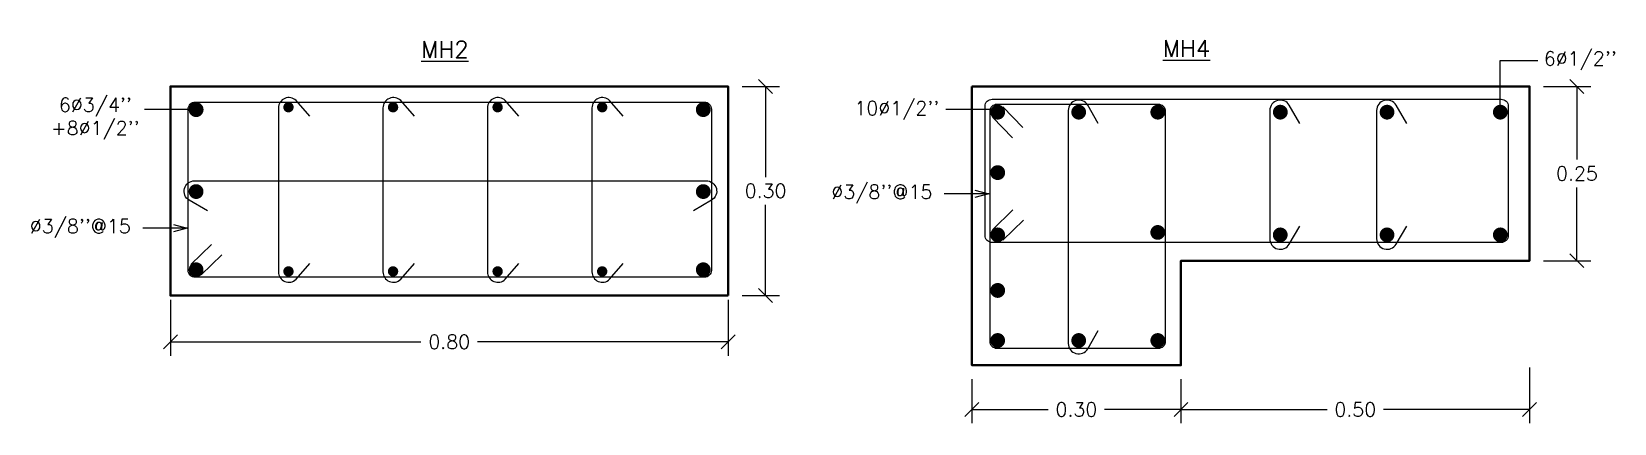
# Model space of a CAD drawing. Header units: metres. Extents: x -25 to 234, y -25 to 53.
# Drawn here: x 29.063 to 31.333, y -14.276 to -13.714 of the extents above; entities that cross this region are included whole.
import ezdxf

# ---------------------------------------------------------------- set-up
doc = ezdxf.new("R2010")
doc.units = ezdxf.units.M
doc.header["$LTSCALE"] = 0.1
doc.header["$MEASUREMENT"] = 0
doc.header["$PDMODE"] = 66
doc.linetypes.add('CONTINUA', pattern=[0])
for name, color, linetype in [('001-DIMTEXTO', 4, 'Continuous'), ('ACERO', 5, 'Continuous'), ('DIMTEXTO', 4, 'Continuous'), ('MUROS', 7, 'Continuous')]:
    doc.layers.add(name, color=color, linetype=linetype)
doc.layers.add('COLUMNAS', color=7, linetype='Continuous', lineweight=40)
doc.styles.add('SMPLEX', font='simplex.shx')
doc.dimstyles.new('D-10', dxfattribs={"dimscale": 0.1, "dimtxt": 0.2, "dimasz": 0.2, "dimexe": 0.2, "dimexo": 0.2, "dimgap": 0.1, "dimtad": 0, "dimtih": 1, "dimtoh": 1, "dimzin": 0, "dimdsep": 46, "dimtxsty": 'SMPLEX', "dimblk1": 'OBLIQUE', "dimblk2": 'OBLIQUE', "dimsah": 1, "dimcen": 0.2, "dimclrd": 4, "dimclre": 4, "dimclrt": 4, "dimadec": 0, "dimazin": 0, "dimtfac": 1, "dimtmove": 0, "dimatfit": 3, "dimldrblk": 'OPEN30', "dimfxl": 0.5, "dimfxlon": 1, "dimtolj": 1, "dimtzin": 0, "dimarcsym": 0})
doc.dimstyles.new('DIM-10', dxfattribs={"dimscale": 0.1, "dimtxt": 0.2, "dimasz": 0.2, "dimexe": 0.2, "dimexo": 0.2, "dimgap": 0.1, "dimtad": 0, "dimtih": 1, "dimtoh": 1, "dimzin": 0, "dimdsep": 46, "dimtxsty": 'SMPLEX', "dimblk": 'OBLIQUE', "dimcen": 0.2, "dimclrd": 4, "dimclre": 4, "dimclrt": 4, "dimadec": 0, "dimazin": 0, "dimtfac": 1, "dimtmove": 0, "dimatfit": 3, "dimldrblk": 'OPEN30', "dimfxl": 0.6, "dimfxlon": 1, "dimtolj": 1, "dimtzin": 0, "dimarcsym": 0})

msp = doc.modelspace()

# ---------------------------------------------------------------- texts
at = {"layer": 'DIMTEXTO', "color": 4, "char_height": 0.024, "attachment_point": 5, "style": 'SMPLEX', "bg_fill": 2}
for s, insert in [('{\\LMH2}', (29.6557, -13.7394)), ('{\\LMH4}', (30.7195, -13.7379))]:
    msp.add_mtext(s, dxfattribs=dict(at, insert=insert))
at = {"layer": 'DIMTEXTO', "color": 4, "char_height": 0.02, "attachment_point": 5, "style": 'SMPLEX'}
for s, insert in [("6%%C1/2''", (31.2843, -13.7557)), ("6%%C3/4''\\P+8%%C1/2''", (29.1542, -13.8388)), ("10%%C1/2''", (30.3039, -13.8269)), ("%%C3/8''@15", (30.2824, -13.9471)), ("%%C3/8''@15", (29.1326, -13.9963))]:
    msp.add_mtext(s, dxfattribs=dict(at, insert=insert))

# ---------------------------------------------------------------- blocks, each defined once
blk = doc.blocks.new('_Oblique')
at = {"color": 0, "linetype": 'ByBlock', "lineweight": -2}
blk.add_line((-0.5, -0.5), (0.5, 0.5), dxfattribs=at)
blk = doc.blocks.new('*D265')
at = {"layer": 'Defpoints', "color": 0, "transparency": 16777216}
for p in [(29.2618, -13.7924), (30.0618, -13.7924), (29.2618, -14.1588)]:
    blk.add_point(p, dxfattribs=at)
at = {"layer": 'MUROS', "color": 4, "lineweight": -2, "transparency": 16777216}
for p, q in [((29.2618, -14.0988), (29.2618, -14.1788)), ((30.0618, -14.0988), (30.0618, -14.1788)), ((29.2618, -14.1588), (29.6213, -14.1588)), ((30.0618, -14.1588), (29.7022, -14.1588))]:
    blk.add_line(p, q, dxfattribs=at)
at = {"layer": 'MUROS', "color": 4, "lineweight": -2, "transparency": 16777216, "xscale": 0.02, "yscale": 0.02, "zscale": 0.02, "rotation": 180}
blk.add_blockref('_Oblique', (29.2618, -14.1588), dxfattribs=at)
at = {"layer": 'MUROS', "color": 4, "lineweight": -2, "transparency": 16777216, "xscale": 0.02, "yscale": 0.02, "zscale": 0.02}
blk.add_blockref('_Oblique', (30.0618, -14.1588), dxfattribs=at)
at = {"layer": 'MUROS', "color": 4, "lineweight": -3, "transparency": 16777216, "insert": (29.6618, -14.1588), "char_height": 0.02, "attachment_point": 5, "style": 'SMPLEX'}
blk.add_mtext('\\A1;0.80', dxfattribs=at)
blk = doc.blocks.new('_Open30')
at = {"layer": 'DIMTEXTO', "color": 0, "lineweight": -2}
for p, q in [((-1, 0.27), (0, 0)), ((0, 0), (-1, -0.27)), ((0, 0), (-1, 0))]:
    blk.add_line(p, q, dxfattribs=at)
blk = doc.blocks.new('*D264')
at = {"layer": 'Defpoints', "color": 0, "transparency": 16777216}
for p in [(30.0618, -13.7924), (30.1156, -13.7924), (30.0618, -14.0924)]:
    blk.add_point(p, dxfattribs=at)
at = {"layer": 'DIMTEXTO', "color": 4, "lineweight": -2, "transparency": 16777216}
for p, q in [((30.0818, -13.7924), (30.1356, -13.7924)), ((30.1156, -13.7924), (30.1156, -13.9224)), ((30.1156, -14.0924), (30.1156, -13.9624)), ((30.0818, -14.0924), (30.1356, -14.0924))]:
    blk.add_line(p, q, dxfattribs=at)
at = {"layer": 'DIMTEXTO', "color": 4, "lineweight": -2, "transparency": 16777216, "xscale": 0.02, "yscale": 0.02, "zscale": 0.02}
for p, rotation in [((30.1156, -13.7924), 90), ((30.1156, -14.0924), 270)]:
    blk.add_blockref('_Oblique', p, dxfattribs=dict(at, rotation=rotation))
at = {"layer": 'DIMTEXTO', "color": 4, "transparency": 16777216, "insert": (30.1156, -13.9424), "char_height": 0.02, "attachment_point": 5, "style": 'SMPLEX'}
blk.add_mtext('\\A1;0.30', dxfattribs=at)
blk = doc.blocks.new('*U262')
at = {"layer": 'ACERO', "const_width": 0.00744}
blk.add_lwpolyline([(0, -0.0037, 1), (0, 0.0037, 1)], format="xyb", close=True, dxfattribs=at)
blk = doc.blocks.new('*U263')
at = {"layer": '001-DIMTEXTO', "color": 0, "linetype": 'ByBlock', "lineweight": -2, "transparency": 16777216}
for p in [(0, 0), (0.15, 0), (0.3, 0), (0.45, 0), (0, -0.2355), (0.15, -0.2355), (0.3, -0.2355), (0.45, -0.2355)]:
    blk.add_blockref('*U262', p, dxfattribs=at)
blk = doc.blocks.new('*D281')
at = {"layer": 'Defpoints', "color": 0, "transparency": 16777216}
for p in [(30.4115, -14.1924), (30.7115, -14.1924), (30.7115, -14.2557)]:
    blk.add_point(p, dxfattribs=at)
at = {"layer": 'MUROS', "color": 4, "lineweight": -2, "transparency": 16777216}
for p, q in [((30.4115, -14.2124), (30.4115, -14.2757)), ((30.7115, -14.2124), (30.7115, -14.2757)), ((30.4115, -14.2557), (30.521, -14.2557)), ((30.7115, -14.2557), (30.602, -14.2557))]:
    blk.add_line(p, q, dxfattribs=at)
at = {"layer": 'MUROS', "color": 4, "lineweight": -2, "transparency": 16777216, "xscale": 0.02, "yscale": 0.02, "zscale": 0.02, "rotation": 180}
blk.add_blockref('_Oblique', (30.4115, -14.2557), dxfattribs=at)
at = {"layer": 'MUROS', "color": 4, "lineweight": -2, "transparency": 16777216, "xscale": 0.02, "yscale": 0.02, "zscale": 0.02}
blk.add_blockref('_Oblique', (30.7115, -14.2557), dxfattribs=at)
at = {"layer": 'MUROS', "color": 4, "lineweight": -3, "transparency": 16777216, "insert": (30.5615, -14.2557), "char_height": 0.02, "attachment_point": 5, "style": 'SMPLEX'}
blk.add_mtext('\\A1;0.30', dxfattribs=at)
blk = doc.blocks.new('*D283')
at = {"layer": 'Defpoints', "color": 0, "transparency": 16777216}
for p in [(31.2115, -14.0424), (30.7115, -14.1924), (31.2115, -14.2557)]:
    blk.add_point(p, dxfattribs=at)
at = {"layer": 'MUROS', "color": 4, "lineweight": -2, "transparency": 16777216}
for p, q in [((30.7115, -14.2124), (30.7115, -14.2757)), ((31.2115, -14.1957), (31.2115, -14.2757)), ((30.7115, -14.2557), (30.9211, -14.2557)), ((31.2115, -14.2557), (31.002, -14.2557))]:
    blk.add_line(p, q, dxfattribs=at)
at = {"layer": 'MUROS', "color": 4, "lineweight": -2, "transparency": 16777216, "xscale": 0.02, "yscale": 0.02, "zscale": 0.02, "rotation": 180}
blk.add_blockref('_Oblique', (30.7115, -14.2557), dxfattribs=at)
at = {"layer": 'MUROS', "color": 4, "lineweight": -2, "transparency": 16777216, "xscale": 0.02, "yscale": 0.02, "zscale": 0.02}
blk.add_blockref('_Oblique', (31.2115, -14.2557), dxfattribs=at)
at = {"layer": 'MUROS', "color": 4, "lineweight": -3, "transparency": 16777216, "insert": (30.9615, -14.2557), "char_height": 0.02, "attachment_point": 5, "style": 'SMPLEX'}
blk.add_mtext('\\A1;0.50', dxfattribs=at)
blk = doc.blocks.new('*D284')
at = {"layer": 'Defpoints', "color": 0, "transparency": 16777216}
for p in [(31.2115, -13.7924), (31.2795, -13.7924), (31.2115, -14.0424)]:
    blk.add_point(p, dxfattribs=at)
at = {"layer": 'MUROS', "color": 4, "lineweight": -2, "transparency": 16777216}
for p, q in [((31.2315, -13.7924), (31.2995, -13.7924)), ((31.2795, -13.7924), (31.2795, -13.8974)), ((31.2795, -14.0424), (31.2795, -13.9374)), ((31.2315, -14.0424), (31.2995, -14.0424))]:
    blk.add_line(p, q, dxfattribs=at)
at = {"layer": 'MUROS', "color": 4, "lineweight": -2, "transparency": 16777216, "xscale": 0.02, "yscale": 0.02, "zscale": 0.02}
for p, rotation in [((31.2795, -13.7924), 90), ((31.2795, -14.0424), 270)]:
    blk.add_blockref('_Oblique', p, dxfattribs=dict(at, rotation=rotation))
at = {"layer": 'MUROS', "color": 4, "lineweight": -3, "transparency": 16777216, "insert": (31.2795, -13.9174), "char_height": 0.02, "attachment_point": 5, "style": 'SMPLEX'}
blk.add_mtext('\\A1;0.25', dxfattribs=at)

# ---------------------------------------------------------------- dimensions: what is measured, and where the dimension line sits
at = {"layer": 'DIMTEXTO'}
dim = msp.add_linear_dim(base=(30.1156, -13.7924), p1=(30.0618, -14.0924), p2=(30.0618, -13.7924), angle=90, dimstyle='D-10', dxfattribs=at)
dim.commit()
dim.dimension.update_dxf_attribs({"geometry": '*D264', "text_midpoint": (30.1156, -13.9424)})
at = {"layer": 'MUROS', "lineweight": -3}
for base, p1, p2, angle, picture, middle in [((29.2618, -14.1588), (30.0618, -13.7924), (29.2618, -13.7924), 180, '*D265', (29.6618, -14.1588)), ((31.2795, -13.7924), (31.2115, -14.0424), (31.2115, -13.7924), 90, '*D284', (31.2795, -13.9174))]:
    dim = msp.add_linear_dim(base=base, p1=p1, p2=p2, angle=angle, dimstyle='DIM-10', dxfattribs=at)
    dim.commit()
    dim.dimension.update_dxf_attribs({"geometry": picture, "text_midpoint": middle})
for base, p1, p2, picture, middle in [((31.2115, -14.2557), (30.7115, -14.1924), (31.2115, -14.0424), '*D283', (30.9615, -14.2557)), ((30.7115, -14.2557), (30.4115, -14.1924), (30.7115, -14.1924), '*D281', (30.5615, -14.2557))]:
    dim = msp.add_linear_dim(base=base, p1=p1, p2=p2, dimstyle='DIM-10', dxfattribs=at)
    dim.commit()
    dim.dimension.update_dxf_attribs({"geometry": picture, "text_midpoint": middle})

# ---------------------------------------------------------------- linework, layer by layer
at = {"layer": '001-DIMTEXTO', "linetype": 'CONTINUA'}
for p, q in [((29.2987, -13.8258), (29.2246, -13.8258)), ((30.4485, -13.8258), (30.3744, -13.8258))]:
    msp.add_line(p, q, dxfattribs=at)
msp.add_lwpolyline([(31.1696, -13.8294), (31.1696, -13.7551), (31.2236, -13.7551)], dxfattribs=at)
at = {"layer": 'ACERO'}
for p, q in [((30.4559, -13.8218), (30.4846, -13.8513)), ((30.441, -13.8367), (30.4698, -13.8662)), ((30.4409, -13.998), (30.4705, -13.9693)), ((30.4558, -14.0129), (30.4854, -13.9841)), ((29.2912, -14.048), (29.3207, -14.0193)), ((29.3061, -14.0629), (29.3356, -14.0341))]:
    msp.add_line(p, q, dxfattribs=at)
for points in [[(29.2873, -14.0563), (29.2873, -13.825, -0.414214), (29.2973, -13.815), (30.0278, -13.815, -0.414214), (30.0378, -13.825), (30.0378, -14.0563, -0.414214), (30.0278, -14.0663), (29.2973, -14.0663, -0.414214)], [(30.4305, -14.0063), (30.4305, -13.8208, -0.414214), (30.4405, -13.8108), (31.171, -13.8108, -0.414214), (31.181, -13.8208), (31.181, -14.0063, -0.414214), (31.171, -14.0163), (30.4405, -14.0163, -0.414214)], [(30.4476, -13.8179), (30.6789, -13.8179, -0.414214), (30.6889, -13.8279), (30.6889, -14.1584, -0.414214), (30.6789, -14.1684), (30.4476, -14.1684, -0.414214), (30.4376, -14.1584), (30.4376, -13.8279, -0.414214)]]:
    msp.add_lwpolyline(points, format="xyb", close=True, dxfattribs=at)
at = {"layer": 'ACERO', "const_width": 0.0106}
for points in [[(29.2987, -13.8311, 1), (29.2987, -13.8204, 1)], [(30.0262, -13.8311, 1), (30.0262, -13.8204, 1)], [(30.4432, -13.8294, 1), (30.4539, -13.8294, 1)], [(30.5595, -13.8294, 1), (30.5701, -13.8294, 1)], [(30.6729, -13.8294, 1), (30.6835, -13.8294, 1)], [(30.8487, -13.8294, 1), (30.8593, -13.8294, 1)], [(31.0018, -13.8294, 1), (31.0124, -13.8294, 1)], [(31.1643, -13.8294, 1), (31.1749, -13.8294, 1)], [(30.4432, -13.9161, 1), (30.4539, -13.9161, 1)], [(29.2987, -13.9486, 1), (29.2987, -13.938, 1)], [(30.0262, -13.9486, 1), (30.0262, -13.938, 1)], [(30.4485, -14.0107, 1), (30.4485, -14.0001, 1)], [(30.6729, -14.0019, 1), (30.6835, -14.0019, 1)], [(30.8539, -14.0107, 1), (30.8539, -14.0001, 1)], [(31.0071, -14.0107, 1), (31.0071, -14.0001, 1)], [(31.1696, -14.0107, 1), (31.1696, -14.0001, 1)], [(29.2987, -14.0607, 1), (29.2987, -14.0501, 1)], [(30.0262, -14.0607, 1), (30.0262, -14.0501, 1)], [(30.4432, -14.0851, 1), (30.4539, -14.0851, 1)], [(30.4432, -14.1569, 1), (30.4539, -14.1569, 1)], [(30.5595, -14.1569, 1), (30.5701, -14.1569, 1)], [(30.6729, -14.1569, 1), (30.6835, -14.1569, 1)]]:
    msp.add_lwpolyline(points, format="xyb", close=True, dxfattribs=at)
at = {"layer": 'ACERO', "linetype": 'CONTINUA'}
for points in [[(29.4618, -13.8353), (29.4422, -13.8127, 0.663284), (29.4167, -13.8234), (29.4167, -14.0584, 0.663284), (29.4422, -14.0691), (29.4618, -14.0465)], [(29.6118, -13.8353), (29.5922, -13.8127, 0.663284), (29.5667, -13.8234), (29.5667, -14.0584, 0.663284), (29.5922, -14.0691), (29.6118, -14.0465)], [(29.7618, -13.8353), (29.7422, -13.8127, 0.663284), (29.7167, -13.8234), (29.7167, -14.0584, 0.663284), (29.7422, -14.0691), (29.7618, -14.0465)], [(29.9115, -13.8353), (29.8919, -13.8127, 0.663284), (29.8665, -13.8234), (29.8665, -14.0584, 0.663284), (29.8919, -14.0691), (29.9115, -14.0465)], [(30.5929, -13.8455), (30.5777, -13.8195, 0.765011), (30.5498, -13.8271), (30.5498, -14.1612, 0.765011), (30.5777, -14.1687), (30.5929, -14.1427)], [(30.8821, -13.8455), (30.8669, -13.8195, 0.765011), (30.8389, -13.8271), (30.8389, -14.0112, 0.765011), (30.8669, -14.0187), (30.8821, -13.9927)], [(31.0353, -13.8455), (31.02, -13.8195, 0.765011), (30.9921, -13.8271), (30.9921, -14.0112, 0.765011), (31.02, -14.0187), (31.0353, -13.9927)], [(29.3149, -13.9709), (29.2889, -13.9557, -0.765011), (29.2964, -13.9278), (30.0305, -13.9278, -0.765011), (30.0381, -13.9557), (30.0121, -13.9709)]]:
    msp.add_lwpolyline(points, format="xyb", dxfattribs=at)
at = {"layer": 'COLUMNAS', "color": 1}
msp.add_lwpolyline([(30.0618, -14.0924), (30.0618, -13.7924), (29.2618, -13.7924), (29.2618, -14.0924)], close=True, dxfattribs=at)
msp.add_lwpolyline([(30.4115, -13.7924), (30.4115, -14.1924), (30.7115, -14.1924), (30.7115, -14.0424), (31.2115, -14.0424), (31.2115, -13.7924), (30.4115, -13.7924)], dxfattribs=at)

# ---------------------------------------------------------------- block references
at = {"layer": '001-DIMTEXTO', "linetype": 'CONTINUA'}
msp.add_blockref('*U263', (29.4312, -13.8223), dxfattribs=at)

msp.set_redraw_order([(e.dxf.handle, doc.entitydb.next_handle()) for e in msp.query("TEXT MTEXT ATTDEF DIMENSION ARC_DIMENSION")])  # texts and dimensions are drawn at this point

# ---------------------------------------------------------------- leaders
at = {"layer": 'DIMTEXTO'}
for points in [[(30.4359, -13.9466), (30.372, -13.9466)], [(29.2861, -13.9958), (29.2222, -13.9958)]]:
    msp.add_leader(points, dimstyle='D-10', dxfattribs=at)

doc.saveas('drawing.dxf')
